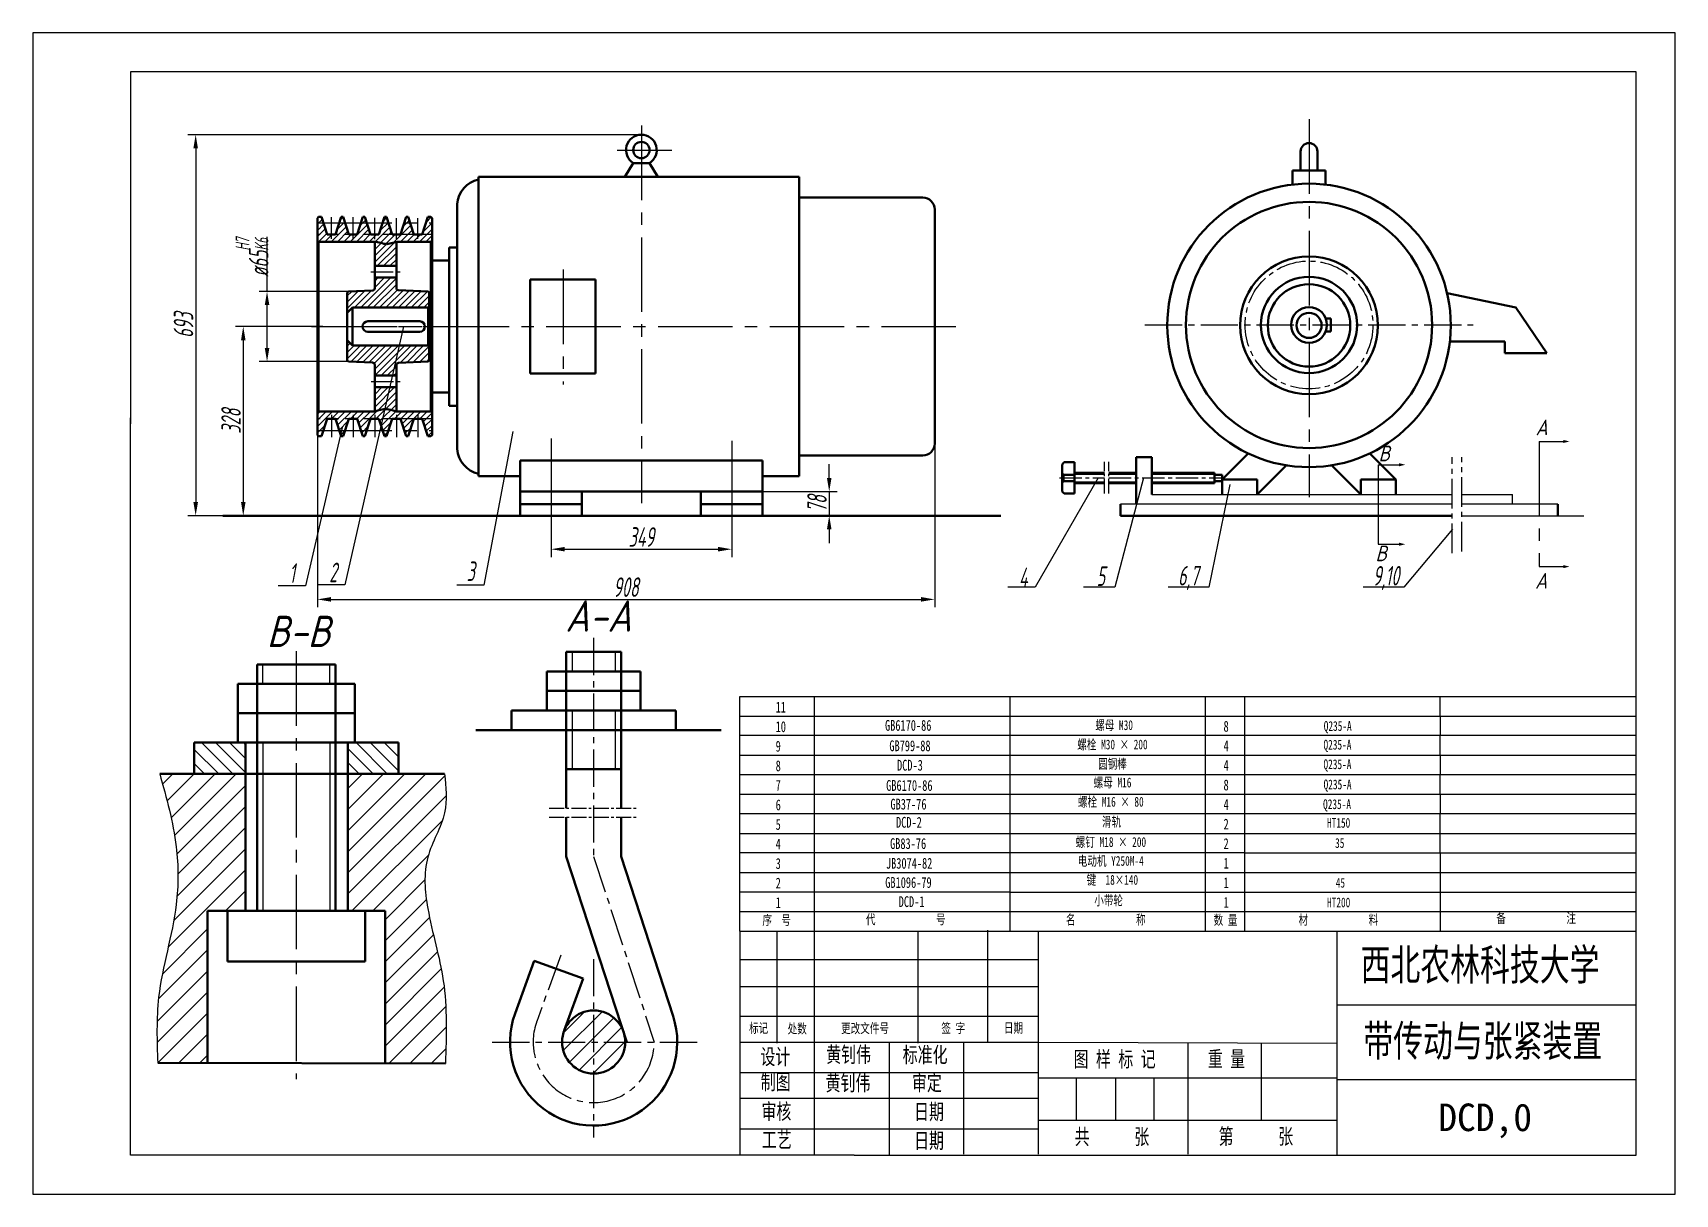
# Model space of a CAD drawing. Header units: millimetres. Extents: x 5619231 to 5619651, y 2498045 to 2498342.
import ezdxf

# ---------------------------------------------------------------- set-up
doc = ezdxf.new("R2010")
doc.units = ezdxf.units.MM
doc.linetypes.add('CENTER2', pattern=[28.575, 19.05, -3.175, 3.175, -3.175])
doc.linetypes.add('HIDDEN2', pattern=[4.7625, 3.175, -1.5875])
for name, color, linetype in [('中心线', 7, 'CENTER2'), ('图层1', 7, 'HIDDEN2'), ('点画线', 7, 'CENTER2'), ('细实线', 7, 'Continuous')]:
    doc.layers.add(name, color=color, linetype=linetype)
doc.layers.add('粗实线', color=7, linetype='Continuous', lineweight=50)
doc.styles.add('仿宋6', font='', dxfattribs={"width": 0.7, "height": 4})
doc.styles.add('字母和数字', font='gbeitc.shx', dxfattribs={"width": 0.7, "height": 5})
doc.styles.add('工程字', font='', dxfattribs={"width": 0.7, "height": 2.5})
doc.styles.add('文字', font='', dxfattribs={"width": 0.7})
doc.styles.add('样式 1', font='times.ttf', dxfattribs={"height": 4})
doc.styles.get('仿宋6').set_extended_font_data('FangSong')
doc.styles.get('工程字').set_extended_font_data('FangSong')
doc.styles.get('文字').set_extended_font_data('FangSong')
doc.dimstyles.new('直线', dxfattribs={"dimtxt": 5, "dimasz": 3.5, "dimexe": 2, "dimexo": 0, "dimtad": 1, "dimtxsty": '字母和数字', "dimcen": 2.5, "dimadec": 0, "dimazin": 0, "dimtfac": 1, "dimtmove": 0, "dimatfit": 3, "dimfxl": 1, "dimarcsym": 0})

msp = doc.modelspace()

# ---------------------------------------------------------------- texts
at = {"color": 0, "linetype": 'ByBlock', "lineweight": -3, "attachment_point": 1}
for s, width, gutter_width, insert, char_height, style in [('{\\Fgbeitc|c134;B}', 16.87298, 15.372, (5619574.823, 2498211.097), 4, '样式 1'), ('1', 16.87298, 15.372, (5619297.03, 2498206.533), 5, '字母和数字'), ('2', 16.87298, 15.372, (5619307.239, 2498206.726), 5, '字母和数字'), ('3', 16.87298, 15.372, (5619342.409, 2498207.019), 5, '字母和数字'), ('4', 16.87298, 15.372, (5619483.635, 2498205.463), 5, '字母和数字'), ('5', 16.87298, 15.372, (5619503.519, 2498205.756), 5, '字母和数字'), ('6,7', 16.87298, 15.372, (5619524.339, 2498205.889), 5, '字母和数字'), ('9,10', 16.87298, 15.372, (5619574.168, 2498205.873), 5, '字母和数字'), ('{\\Fgbeitc|c134;A-A}', 26.55836, 24.196, (5619367.638, 2498197.066), 8, '样式 1'), ('{\\Fgbeitc|c134;B-B}', 26.55836, 24.196, (5619291.286, 2498193.141), 8, '样式 1'), ('11', 15.18859, 13.838, (5619421.425, 2498171.158), 2.7676, '文字'), ('10', 15.18859, 13.838, (5619421.425, 2498166.158), 2.7676, '文字'), ('{\\fSimSun|b0|i0|c134|p2;GB6170-86}', 15.18859, 13.838, (5619449.394, 2498166.494), 2.76756, '文字'), ('{\\fSimSun|b0|i0|c134|p2;螺母 M30}', 15.18859, 13.838, (5619503.137, 2498166.41), 2.5, '工程字'), ('{\\fSimSun|b0|i0|c134|p2;8}', 15.18859, 13.838, (5619535.969, 2498166.249), 2.76756, '文字'), ('{\\fSimSun|b0|i0|c134|p2;Q235-A}', 15.18859, 13.838, (5619561.592, 2498166.196), 2.5, '工程字'), ('9', 15.18859, 13.838, (5619421.425, 2498161.158), 2.768, '文字'), ('{\\fSimSun|b0|i0|c134|p2; GB799-88}', 15.18859, 13.838, (5619449.187, 2498161.271), 2.76756, '文字'), ('{\\fSimSun|b0|i0|c134|p2;螺栓 M30 × 200}', 25.71454, 13.838, (5619498.555, 2498161.465), 2.5, '工程字'), ('{\\fSimSun|b0|i0|c134|p2;4}', 15.18859, 13.838, (5619535.969, 2498161.249), 2.76756, '文字'), ('{\\fSimSun|b0|i0|c134|p2;Q235-A}', 15.18859, 13.838, (5619561.526, 2498161.419), 2.5, '工程字'), ('8', 15.18859, 13.838, (5619421.425, 2498156.158), 2.768, '文字'), ('{\\fSimSun|b0|i0|c134|p2; DCD-3}', 15.18859, 13.838, (5619451.153, 2498156.306), 2.76756, '文字'), ('{\\fSimSun|b0|i0|c134|p2;圆钢棒}', 15.18859, 13.838, (5619503.882, 2498156.511), 2.5, '工程字'), ('{\\fSimSun|b0|i0|c134|p2;4}', 15.18859, 13.838, (5619535.969, 2498156.249), 2.76756, '文字'), ('{\\fSimSun|b0|i0|c134|p2;Q235-A}', 15.18859, 13.838, (5619561.526, 2498156.411), 2.5, '工程字'), ('{\\fSimSun|b0|i0|c134|p2;螺母 M16}', 15.18859, 13.838, (5619502.746, 2498151.75), 2.5, '工程字'), ('7', 15.18859, 13.838, (5619421.425, 2498151.158), 2.768, '文字'), ('{\\fSimSun|b0|i0|c134|p2;GB6170-86}', 15.18859, 13.838, (5619449.686, 2498151.122), 2.76756, '文字'), ('{\\fSimSun|b0|i0|c134|p2;8}', 15.18859, 13.838, (5619535.969, 2498151.249), 2.76756, '文字'), ('{\\fSimSun|b0|i0|c134|p2;Q235-A}', 15.18859, 13.838, (5619561.552, 2498151.257), 2.5, '工程字'), ('6', 15.18859, 13.838, (5619421.425, 2498146.158), 2.768, '文字'), ('{\\fSimSun|b0|i0|c134|p2;GB37-76}', 15.18859, 13.838, (5619450.781, 2498146.348), 2.76756, '文字'), ('{\\fSimSun|b0|i0|c134|p2;螺栓 M16 × 80}', 24.41181, 13.838, (5619498.739, 2498146.825), 2.5, '工程字'), ('{\\fSimSun|b0|i0|c134|p2;4}', 15.18859, 13.838, (5619535.969, 2498146.249), 2.76756, '文字'), ('{\\fSimSun|b0|i0|c134|p2;Q235-A}', 15.18859, 13.838, (5619561.423, 2498146.199), 2.5, '工程字'), ('5', 15.18859, 13.838, (5619421.425, 2498141.158), 2.768, '文字'), ('{\\fSimSun|b0|i0|c134|p2;DCD-2}', 15.18859, 13.838, (5619452.213, 2498141.701), 2.76756, '文字'), ('{\\fSimSun|b0|i0|c134|p2;滑轨}', 15.18859, 13.838, (5619504.877, 2498141.713), 2.5, '工程字'), ('{\\fSimSun|b0|i0|c134|p2;2}', 15.18859, 13.838, (5619535.969, 2498141.249), 2.76756, '文字'), ('{\\fSimSun|b0|i0|c134|p2;HT150}', 15.18859, 13.838, (5619562.42, 2498141.439), 2.5, '工程字'), ('4', 15.18859, 13.838, (5619421.425, 2498136.158), 2.768, '文字'), ('{\\fSimSun|b0|i0|c134|p2;GB83-76}', 15.18859, 13.838, (5619450.685, 2498136.262), 2.76756, '文字'), ('{\\fSimSun|b0|i0|c134|p2;螺钉 M18 × 200}', 27.59044, 13.838, (5619498.171, 2498136.532), 2.5, '工程字'), ('{\\fSimSun|b0|i0|c134|p2;2}', 15.18859, 13.838, (5619535.969, 2498136.249), 2.76756, '文字'), ('{\\fSimSun|b0|i0|c134|p2;35}', 15.18859, 13.838, (5619564.497, 2498136.273), 2.5, '工程字'), ('3', 15.18859, 13.838, (5619421.425, 2498131.158), 2.768, '文字'), ('{\\fSimSun|b0|i0|c134|p2;JB3074-82}', 15.18859, 13.838, (5619449.635, 2498131.219), 2.76756, '文字'), ('{\\fSimSun|b0|i0|c134|p2;电动机 Y250M-4}', 26.91303, 13.838, (5619498.687, 2498131.703), 2.5, '工程字'), ('{\\fSimSun|b0|i0|c134|p2;1}', 15.18859, 13.838, (5619535.969, 2498131.249), 2.76756, '文字'), ('{\\fSimSun|b0|i0|c134|p2;键  18×140}', 24.41181, 13.838, (5619500.948, 2498126.852), 2.5, '工程字'), ('2', 15.18859, 13.838, (5619421.425, 2498126.158), 2.768, '文字'), ('{\\fSimSun|b0|i0|c134|p2;GB1096-79}', 15.18859, 13.838, (5619449.456, 2498126.314), 2.76756, '文字'), ('{\\fSimSun|b0|i0|c134|p2;1}', 15.18859, 13.838, (5619535.969, 2498126.249), 2.76756, '文字'), ('{\\fSimSun|b0|i0|c134|p2;45}', 15.18859, 13.838, (5619564.661, 2498126.096), 2.5, '工程字'), ('1', 15.18859, 13.838, (5619421.425, 2498121.158), 2.768, '文字'), ('{\\fSimSun|b0|i0|c134|p2;DCD-1}', 15.18859, 13.838, (5619452.887, 2498121.416), 2.76756, '文字'), ('{\\fSimSun|b0|i0|c134|p2;小带轮}', 24.41181, 13.838, (5619502.897, 2498121.603), 2.5, '工程字'), ('{\\fSimSun|b0|i0|c134|p2;1}', 15.18859, 13.838, (5619535.969, 2498121.249), 2.76756, '文字'), ('{\\fSimSun|b0|i0|c134|p2;HT200}', 15.18859, 13.838, (5619562.434, 2498121.079), 2.5, '工程字'), ('{\\fSimSun|b0|i0|c134|p2;序  号}', 15.18859, 13.838, (5619418.032, 2498116.533), 2.5, '工程字'), ('{\\fSimSun|b0|i0|c134|p2;       代             号}', 47.74196, 15.937, (5619436.171, 2498116.763), 2.5, '工程字'), ('{\\fSimSun|b0|i0|c134|p2;       名             称}', 47.74196, 15.937, (5619487.328, 2498116.685), 2.5, '工程字'), ('{\\fSimSun|b0|i0|c134|p2;数 量}', 15.18859, 13.838, (5619533.444, 2498116.604), 2.5, '工程字'), ('{\\fSimSun|b0|i0|c134|p2;      材             料}', 47.74196, 15.937, (5619547.999, 2498116.631), 2.5, '工程字'), ('{\\fSimSun|b0|i0|c134|p2;       备             注}', 47.74196, 15.937, (5619597.386, 2498117.076), 2.5, '工程字'), ('{\\fSimSun|b0|i0|c134|p2;西北农林科技大学}', 64.34767, 27.735, (5619571.017, 2498107.923), 8, '仿宋6'), ('{\\fSimSun|b0|i0|c134|p2;标记}', 15.18859, 13.838, (5619414.617, 2498088.959), 2.5, '工程字'), ('{\\fSimSun|b0|i0|c134|p2;处数}', 15.18859, 13.838, (5619424.494, 2498088.815), 2.5, '工程字'), ('{\\fSimSun|b0|i0|c134|p2;更改文件号}', 15.18859, 13.838, (5619438.157, 2498088.901), 2.5, '工程字'), ('{\\fSimSun|b0|i0|c134|p2;签 字}', 15.18859, 13.838, (5619463.816, 2498088.935), 2.5, '工程字'), ('{\\fSimSun|b0|i0|c134|p2;日期}', 15.18859, 13.838, (5619479.798, 2498088.99), 2.5, '工程字'), ('{\\fSimSun|b0|i0|c134|p2;带传动与张紧装置}', 67.94293, 35.277, (5619571.713, 2498088.445), 8, '仿宋6'), ('{\\fSimSun|b0|i0|c134|p2;设计}', 33.88321, 30.87, (5619417.529, 2498082.381), 4, '仿宋6'), ('{\\fSimSun|b0|i0|c134|p2;黄钊伟}', 33.88321, 30.87, (5619434.36, 2498082.944), 4, '仿宋6'), ('{\\fSimSun|b0|i0|c134|p2;标准化}', 22.17127, 20.199, (5619453.925, 2498082.885), 4, '仿宋6'), ('{\\fSimSun|b0|i0|c134|p2;图 样 标 记}', 38.72048, 35.277, (5619497.617, 2498081.759), 4, '仿宋6'), ('{\\fSimSun|b0|i0|c134|p2;重 量}', 38.72048, 35.277, (5619531.94, 2498081.812), 4, '仿宋6'), ('{\\fSimSun|b0|i0|c134|p2;制图}', 33.88321, 30.87, (5619417.618, 2498075.934), 4, '仿宋6'), ('{\\fSimSun|b0|i0|c134|p2;黄钊伟}', 33.88321, 30.87, (5619434.205, 2498075.682), 4, '仿宋6'), ('{\\fSimSun|b0|i0|c134|p2;审定}', 33.88321, 30.87, (5619456.284, 2498075.696), 4, '仿宋6'), ('{\\fSimSun|b0|i0|c134|p2;审核}', 33.88321, 30.87, (5619417.806, 2498068.387), 4, '仿宋6'), ('{\\fSimSun|b0|i0|c134|p2;日期}', 33.88321, 30.87, (5619456.821, 2498068.317), 4, '仿宋6'), ('{\\fSimSun|b0|i0|c134|p2;DCD,0}', 23.89641, 35.277, (5619590.877, 2498068.395), 7.05537, '样式 1'), ('{\\fSimSun|b0|i0|c134|p2;工艺}', 33.88321, 30.87, (5619417.916, 2498061.133), 4, '仿宋6'), ('{\\fSimSun|b0|i0|c134|p2;日期}', 33.88321, 30.87, (5619456.825, 2498060.92), 4, '仿宋6'), ('{\\fSimSun|b0|i0|c134|p2;共      张}', 38.72048, 35.277, (5619497.891, 2498061.931), 4, '仿宋6'), ('{\\fSimSun|b0|i0|c134|p2;第      张}', 38.72048, 35.277, (5619534.713, 2498062.005), 4, '仿宋6')]:
    msp.add_mtext_dynamic_manual_height_columns(s, width=width, gutter_width=gutter_width, heights=[0], dxfattribs=dict(at, insert=insert, char_height=char_height, style=style))
at = {"layer": '细实线', "color": 0, "linetype": 'ByBlock', "lineweight": -3, "char_height": 4, "attachment_point": 1, "style": '样式 1'}
for s, width, gutter_width, insert in [('{\\Fgbeitc|c134;A}', 26.55836, 24.196, (5619615.782, 2498243.313)), ('{\\Fgbeitc|c134;B}', 16.87298, 15.372, (5619575.609, 2498236.652)), ('{\\Fgbeitc|c134;A}', 26.55836, 24.196, (5619615.652, 2498204.087))]:
    msp.add_mtext_dynamic_manual_height_columns(s, width=width, gutter_width=gutter_width, heights=[0], dxfattribs=dict(at, insert=insert))

# ---------------------------------------------------------------- blocks, each defined once
blk = doc.blocks.new('*D4')
at = {"layer": 'Defpoints', "color": 0, "transparency": 16777216}
for p in [(5619312.18, 2498276.08), (5619291.35, 2498258.13), (5619312.18, 2498258.13)]:
    blk.add_point(p, dxfattribs=at)
at = {"layer": '细实线', "color": 0, "lineweight": -2, "transparency": 16777216}
for p, q in [((5619291.35, 2498276.08), (5619291.35, 2498290.06)), ((5619312.18, 2498276.08), (5619289.35, 2498276.08)), ((5619291.35, 2498261.63), (5619291.35, 2498272.58)), ((5619312.18, 2498258.13), (5619289.35, 2498258.13))]:
    blk.add_line(p, q, dxfattribs=at)
at = {"layer": '细实线', "color": 0, "transparency": 16777216}
for points in [[(5619290.77, 2498272.58), (5619291.94, 2498272.58), (5619291.35, 2498276.08)], [(5619290.77, 2498261.63), (5619291.94, 2498261.63), (5619291.35, 2498258.13)]]:
    blk.add_solid(points, dxfattribs=at)
at = {"layer": '细实线', "color": 0, "transparency": 16777216, "insert": (5619287.52, 2498284.82), "char_height": 5, "attachment_point": 5, "rotation": 90, "style": '字母和数字'}
blk.add_mtext('ø65{\\H0.7x;\\SH7^ K6;}', dxfattribs=at)
blk = doc.blocks.new('*D5')
at = {"layer": 'Defpoints', "color": 0, "transparency": 16777216}
for p in [(5619387.08, 2498316.17), (5619273.1, 2498218.72), (5619387.08, 2498218.72)]:
    blk.add_point(p, dxfattribs=at)
at = {"layer": '细实线', "color": 0, "lineweight": -2, "transparency": 16777216}
for p, q in [((5619387.08, 2498316.17), (5619271.1, 2498316.17)), ((5619273.1, 2498312.67), (5619273.1, 2498222.22)), ((5619387.08, 2498218.72), (5619271.1, 2498218.72))]:
    blk.add_line(p, q, dxfattribs=at)
at = {"layer": '细实线', "color": 0, "transparency": 16777216}
for points in [[(5619272.52, 2498312.67), (5619273.69, 2498312.67), (5619273.1, 2498316.17)], [(5619272.52, 2498222.22), (5619273.69, 2498222.22), (5619273.1, 2498218.72)]]:
    blk.add_solid(points, dxfattribs=at)
at = {"layer": '细实线', "color": 0, "transparency": 16777216, "insert": (5619269.98, 2498267.45), "char_height": 5, "attachment_point": 5, "rotation": 90, "style": '字母和数字'}
blk.add_mtext('693', dxfattribs=at)
blk = doc.blocks.new('*D6')
at = {"layer": 'Defpoints', "color": 0, "transparency": 16777216}
for p in [(5619305.61, 2498267.1), (5619285.27, 2498218.72), (5619305.61, 2498218.72)]:
    blk.add_point(p, dxfattribs=at)
at = {"layer": '细实线', "color": 0, "lineweight": -2, "transparency": 16777216}
for p, q in [((5619305.61, 2498267.1), (5619283.27, 2498267.1)), ((5619285.27, 2498263.6), (5619285.27, 2498222.22)), ((5619305.61, 2498218.72), (5619283.27, 2498218.72))]:
    blk.add_line(p, q, dxfattribs=at)
at = {"layer": '细实线', "color": 0, "transparency": 16777216}
for points in [[(5619284.69, 2498263.6), (5619285.86, 2498263.6), (5619285.27, 2498267.1)], [(5619284.69, 2498222.22), (5619285.86, 2498222.22), (5619285.27, 2498218.72)]]:
    blk.add_solid(points, dxfattribs=at)
at = {"layer": '细实线', "color": 0, "transparency": 16777216, "insert": (5619282.15, 2498242.91), "char_height": 5, "attachment_point": 5, "rotation": 90, "style": '字母和数字'}
blk.add_mtext('328', dxfattribs=at)
blk = doc.blocks.new('*D7')
at = {"layer": 'Defpoints', "color": 0, "transparency": 16777216}
for p in [(5619363.99, 2498224.89), (5619410.18, 2498224.89), (5619410.18, 2498210.16)]:
    blk.add_point(p, dxfattribs=at)
at = {"layer": '细实线', "color": 0, "lineweight": -2, "transparency": 16777216}
for p, q in [((5619363.99, 2498224.89), (5619363.99, 2498208.16)), ((5619410.18, 2498224.89), (5619410.18, 2498208.16)), ((5619367.49, 2498210.16), (5619406.68, 2498210.16))]:
    blk.add_line(p, q, dxfattribs=at)
at = {"layer": '细实线', "color": 0, "transparency": 16777216}
for points in [[(5619367.49, 2498210.75), (5619367.49, 2498209.58), (5619363.99, 2498210.16)], [(5619406.68, 2498210.75), (5619406.68, 2498209.58), (5619410.18, 2498210.16)]]:
    blk.add_solid(points, dxfattribs=at)
at = {"layer": '细实线', "color": 0, "transparency": 16777216, "insert": (5619387.08, 2498213.29), "char_height": 5, "attachment_point": 5, "style": '字母和数字'}
blk.add_mtext('349', dxfattribs=at)
blk = doc.blocks.new('*D8')
at = {"layer": 'Defpoints', "color": 0, "transparency": 16777216}
for p in [(5619304.22, 2498239.35), (5619462.09, 2498239.35), (5619462.09, 2498197.33)]:
    blk.add_point(p, dxfattribs=at)
at = {"layer": '细实线', "color": 0, "lineweight": -2, "transparency": 16777216}
for p, q in [((5619304.22, 2498239.35), (5619304.22, 2498195.33)), ((5619462.09, 2498239.35), (5619462.09, 2498195.33)), ((5619307.72, 2498197.33), (5619458.59, 2498197.33))]:
    blk.add_line(p, q, dxfattribs=at)
at = {"layer": '细实线', "color": 0, "transparency": 16777216}
for points in [[(5619307.72, 2498197.92), (5619307.72, 2498196.75), (5619304.22, 2498197.33)], [(5619458.59, 2498197.92), (5619458.59, 2498196.75), (5619462.09, 2498197.33)]]:
    blk.add_solid(points, dxfattribs=at)
at = {"layer": '细实线', "color": 0, "transparency": 16777216, "insert": (5619383.16, 2498200.46), "char_height": 5, "attachment_point": 5, "style": '字母和数字'}
blk.add_mtext('908', dxfattribs=at)
blk = doc.blocks.new('*D9')
at = {"layer": 'Defpoints', "color": 0, "transparency": 16777216}
for p in [(5619418.08, 2498224.89), (5619418.08, 2498218.72), (5619435.12, 2498218.72)]:
    blk.add_point(p, dxfattribs=at)
at = {"layer": '细实线', "color": 0, "lineweight": -2, "transparency": 16777216}
for p, q in [((5619435.12, 2498228.39), (5619435.12, 2498231.89)), ((5619418.08, 2498224.89), (5619437.12, 2498224.89)), ((5619435.12, 2498224.89), (5619435.12, 2498218.72)), ((5619418.08, 2498218.72), (5619437.12, 2498218.72)), ((5619435.12, 2498215.22), (5619435.12, 2498211.72))]:
    blk.add_line(p, q, dxfattribs=at)
at = {"layer": '细实线', "color": 0, "transparency": 16777216}
for points in [[(5619434.54, 2498228.39), (5619435.71, 2498228.39), (5619435.12, 2498224.89)], [(5619434.54, 2498215.22), (5619435.71, 2498215.22), (5619435.12, 2498218.72)]]:
    blk.add_solid(points, dxfattribs=at)
at = {"layer": '细实线', "color": 0, "transparency": 16777216, "insert": (5619432, 2498221.81), "char_height": 5, "attachment_point": 5, "rotation": 90, "style": '字母和数字'}
blk.add_mtext('78', dxfattribs=at)

# ---------------------------------------------------------------- dimensions: what is measured, and where the dimension line sits
at = {"layer": '细实线'}
for base, p1, p2, text, picture, middle in [((5619273.102, 2498218.718), (5619387.083, 2498316.174), (5619387.083, 2498218.718), '693', '*D5', (5619269.977, 2498267.446)), ((5619285.274, 2498218.718), (5619305.612, 2498267.105), (5619305.612, 2498218.718), '328', '*D6', (5619282.149, 2498242.911)), ((5619435.123, 2498218.718), (5619418.082, 2498224.894), (5619418.082, 2498218.718), '78', '*D9', (5619431.998, 2498221.806))]:
    dim = msp.add_linear_dim(base=base, p1=p1, p2=p2, angle=90, text=text, dimstyle='直线', dxfattribs=at)
    dim.commit()
    dim.dimension.update_dxf_attribs({"geometry": picture, "text_midpoint": middle})
dim = msp.add_linear_dim(base=(5619291.354, 2498258.129), p1=(5619312.181, 2498276.081), p2=(5619312.181, 2498258.129), angle=90, text='ø65{\\H0.7x;\\SH7^ K6;}', dimstyle='直线', dxfattribs=at)
dim.commit()
dim.dimension.update_dxf_attribs({"geometry": '*D4', "text_midpoint": (5619291.354, 2498284.821), "dimtype": 160})
for base, p1, p2, text, picture, middle in [((5619462.091, 2498197.335), (5619304.224, 2498239.354), (5619462.091, 2498239.354), '908', '*D8', (5619383.157, 2498200.46)), ((5619410.179, 2498210.162), (5619363.987, 2498224.894), (5619410.179, 2498224.894), '349', '*D7', (5619387.083, 2498213.287))]:
    dim = msp.add_linear_dim(base=base, p1=p1, p2=p2, text=text, dimstyle='直线', dxfattribs=at)
    dim.commit()
    dim.dimension.update_dxf_attribs({"geometry": picture, "text_midpoint": middle})

# ---------------------------------------------------------------- hatches: boundary and pattern name
at = {"layer": '细实线'}
h = msp.add_hatch(dxfattribs=at)
h.set_pattern_fill('ANSI31', color=256, scale=0.35904)
h.set_pattern_definition([(45, (3942779.9984, 1751389.343), (-0.8060677894, 0.8060677894), [])])
h.paths.add_polyline_path([(5619305.309, 2498295.155), (5619304.523, 2498295.155), (5619304.224, 2498294.855), (5619304.224, 2498293.659), (5619305.795, 2498293.659)])
h.paths.add_polyline_path([(5619305.795, 2498293.659), (5619304.224, 2498293.659), (5619304.224, 2498290.667), (5619306.767, 2498290.667)])
edge = h.paths.add_edge_path()
edge.add_line((5619333.546, 2498290.667), (5619304.224, 2498290.667))
edge.add_line((5619304.224, 2498290.667), (5619304.224, 2498289.096))
edge.add_line((5619304.224, 2498289.096), (5619304.523, 2498288.797))
edge.add_line((5619304.523, 2498288.797), (5619316.119, 2498288.797))
edge.add_line((5619316.119, 2498288.797), (5619319.55, 2498288.797))
edge.add_spline(control_points=[(5619319.55, 2498288.797), (5619320.03, 2498288.69), (5619320.96, 2498288.483), (5619322.361, 2498288.294), (5619323.27, 2498288.417), (5619323.712, 2498288.497)], knot_values=[0, 0, 0, 0, 4.9289911, 9.5691893, 14.0630027, 14.0630027, 14.0630027, 14.0630027], degree=3, periodic=0)
edge.add_spline(control_points=[(5619323.712, 2498288.497), (5619324.178, 2498288.582), (5619324.637, 2498288.688), (5619325.096, 2498288.795)], knot_values=[14.0630027, 14.0630027, 14.0630027, 14.0630027, 18.7930687, 18.7930687, 18.7930687, 18.7930687], degree=3, periodic=0)
edge.add_line((5619325.096, 2498288.795), (5619333.246, 2498288.797))
edge.add_line((5619333.246, 2498288.797), (5619333.546, 2498289.096))
edge.add_line((5619333.546, 2498289.096), (5619333.546, 2498290.667))
h.paths.add_polyline_path([(5619311.33, 2498293.659), (5619309.834, 2498293.659), (5619308.862, 2498290.667), (5619312.302, 2498290.667)])
h.paths.add_polyline_path([(5619310.844, 2498295.155), (5619310.32, 2498295.155), (5619309.834, 2498293.659), (5619311.33, 2498293.659)])
h.paths.add_polyline_path([(5619316.379, 2498295.155), (5619315.855, 2498295.155), (5619315.369, 2498293.659), (5619316.865, 2498293.659)])
h.paths.add_polyline_path([(5619316.865, 2498293.659), (5619315.369, 2498293.659), (5619314.397, 2498290.667), (5619317.837, 2498290.667)])
h.paths.add_polyline_path([(5619322.4, 2498293.659), (5619320.904, 2498293.659), (5619319.932, 2498290.667), (5619323.372, 2498290.667)])
h.paths.add_polyline_path([(5619321.914, 2498295.155), (5619321.39, 2498295.155), (5619320.904, 2498293.659), (5619322.4, 2498293.659)])
h.paths.add_polyline_path([(5619327.936, 2498293.659), (5619326.44, 2498293.659), (5619325.468, 2498290.667), (5619328.908, 2498290.667)])
h.paths.add_polyline_path([(5619327.45, 2498295.155), (5619326.926, 2498295.155), (5619326.44, 2498293.659), (5619327.936, 2498293.659)])
h.paths.add_polyline_path([(5619333.546, 2498294.855), (5619333.246, 2498295.155), (5619332.461, 2498295.155), (5619331.975, 2498293.659), (5619333.546, 2498293.659)])
h.paths.add_polyline_path([(5619333.546, 2498293.659), (5619331.975, 2498293.659), (5619331.003, 2498290.667), (5619333.546, 2498290.667)])
h = msp.add_hatch(dxfattribs=at)
h.set_pattern_fill('ANSI31', color=256, scale=0.359)
edge = h.paths.add_edge_path()
edge.add_spline(control_points=[(5619324.42, 2498288.731), (5619324.11, 2498288.682), (5619323.3, 2498288.485), (5619321.954, 2498288.017), (5619320.413, 2498288.531), (5619319.386, 2498288.781), (5619318.885, 2498288.797)], knot_values=[1.1770065, 1.1770065, 1.1770065, 1.1770065, 4.3287508, 9.4729352, 15.0073615, 20.0448964, 20.0448964, 20.0448964, 20.0448964], degree=3, periodic=0)
edge.add_line((5619318.885, 2498288.797), (5619318.885, 2498282.634))
edge.add_line((5619318.885, 2498282.634), (5619324.42, 2498282.634))
edge.add_line((5619324.42, 2498282.634), (5619324.42, 2498288.731))
edge = h.paths.add_edge_path()
edge.add_line((5619324.42, 2498251.575), (5619318.885, 2498251.575))
edge.add_line((5619318.885, 2498251.575), (5619318.885, 2498245.414))
edge.add_spline(control_points=[(5619318.885, 2498245.414), (5619319.246, 2498245.454), (5619320.139, 2498245.803), (5619321.652, 2498246.058), (5619323.167, 2498245.81), (5619324.189, 2498245.389), (5619324.699, 2498245.409), (5619324.84, 2498245.415)], knot_values=[2.2678101, 2.2678101, 2.2678101, 2.2678101, 5.9493581, 11.7100192, 17.4706804, 21.1517882, 22.5548307, 22.5548307, 22.5548307, 22.5548307], degree=3, periodic=0)
edge.add_line((5619324.42, 2498245.42), (5619324.42, 2498251.575))
edge = h.paths.add_edge_path()
edge.add_line((5619333.546, 2498245.113), (5619333.246, 2498245.413))
edge.add_line((5619333.246, 2498245.413), (5619324.84, 2498245.415))
edge.add_spline(control_points=[(5619324.84, 2498245.415), (5619324.699, 2498245.409), (5619324.189, 2498245.389), (5619323.167, 2498245.81), (5619321.652, 2498246.058), (5619320.139, 2498245.803), (5619319.246, 2498245.454), (5619318.885, 2498245.414)], knot_values=[2.2678101, 2.2678101, 2.2678101, 2.2678101, 3.6708525, 7.3519604, 13.1126215, 18.8732827, 22.5548307, 22.5548307, 22.5548307, 22.5548307], degree=3, periodic=0)
edge.add_spline(control_points=[(5619318.885, 2498245.414), (5619318.885, 2498245.414), (5619318.79, 2498245.404), (5619318.693, 2498245.4), (5619318.597, 2498245.4)], knot_values=[1.2980728, 1.2980728, 1.2980728, 1.2980728, 1.2980731, 2.2678101, 2.2678101, 2.2678101, 2.2678101], degree=3, periodic=0)
edge.add_line((5619318.597, 2498245.4), (5619304.523, 2498245.413))
edge.add_line((5619304.523, 2498245.413), (5619304.224, 2498245.113))
edge.add_line((5619304.224, 2498245.113), (5619304.224, 2498243.543))
edge.add_line((5619304.224, 2498243.543), (5619333.546, 2498243.543))
edge.add_line((5619333.546, 2498243.543), (5619333.546, 2498245.113))
h.paths.add_polyline_path([(5619317.837, 2498243.543), (5619314.397, 2498243.543), (5619315.369, 2498240.551), (5619316.865, 2498240.551)])
h.paths.add_polyline_path([(5619323.372, 2498243.543), (5619319.932, 2498243.543), (5619320.904, 2498240.551), (5619322.4, 2498240.551)])
h.paths.add_polyline_path([(5619322.4, 2498240.551), (5619320.904, 2498240.551), (5619321.39, 2498239.055), (5619321.914, 2498239.055)])
h.paths.add_polyline_path([(5619316.865, 2498240.551), (5619315.369, 2498240.551), (5619315.855, 2498239.055), (5619316.379, 2498239.055)])
h.paths.add_polyline_path([(5619311.33, 2498240.551), (5619309.834, 2498240.551), (5619310.32, 2498239.055), (5619310.844, 2498239.055)])
h.paths.add_polyline_path([(5619312.302, 2498243.543), (5619308.862, 2498243.543), (5619309.834, 2498240.551), (5619311.33, 2498240.551)])
h.paths.add_polyline_path([(5619306.767, 2498243.543), (5619304.224, 2498243.543), (5619304.224, 2498240.551), (5619305.795, 2498240.551)])
h.paths.add_polyline_path([(5619305.795, 2498240.551), (5619304.224, 2498240.551), (5619304.224, 2498239.354), (5619304.523, 2498239.055), (5619305.309, 2498239.055)])
h.paths.add_polyline_path([(5619328.908, 2498243.543), (5619325.468, 2498243.543), (5619326.44, 2498240.551), (5619327.936, 2498240.551)])
h.paths.add_polyline_path([(5619327.936, 2498240.551), (5619326.44, 2498240.551), (5619326.926, 2498239.055), (5619327.45, 2498239.055)])
h.paths.add_polyline_path([(5619333.546, 2498243.543), (5619331.003, 2498243.543), (5619331.975, 2498240.551), (5619333.546, 2498240.551)])
h.paths.add_polyline_path([(5619333.546, 2498240.551), (5619331.975, 2498240.551), (5619332.461, 2498239.055), (5619333.246, 2498239.055), (5619333.546, 2498239.354)])
h = msp.add_hatch(dxfattribs=at)
h.set_pattern_fill('ANSI31', color=256, scale=0.359)
h.paths.add_polyline_path([(5619324.42, 2498276.98), (5619324.42, 2498279.642), (5619318.885, 2498279.642), (5619318.885, 2498276.89, -0.4041638), (5619318.307, 2498276.292), (5619312.181, 2498276.081), (5619311.881, 2498275.781), (5619311.881, 2498272.266), (5619311.881, 2498270.624), (5619313.194, 2498271.937), (5619332.526, 2498271.967), (5619332.825, 2498272.266), (5619332.825, 2498275.781), (5619332.526, 2498276.081), (5619324.995, 2498276.382, -0.4025551)])
h.paths.add_polyline_path([(5619332.825, 2498261.943), (5619332.526, 2498262.243), (5619313.194, 2498262.243), (5619313.194, 2498262.273), (5619311.881, 2498263.586), (5619311.881, 2498262.243), (5619311.881, 2498258.428), (5619312.181, 2498258.129), (5619318.31, 2498257.891, -0.402887), (5619318.885, 2498257.293), (5619318.885, 2498254.567), (5619324.42, 2498254.567), (5619324.42, 2498257.23, -0.4025551), (5619324.995, 2498257.827), (5619332.526, 2498258.129), (5619332.825, 2498258.428)])
h = msp.add_hatch(dxfattribs=at)
h.set_pattern_fill('ANSI31', color=256, scale=0.8, angle=90)
h.set_pattern_definition([(135, (0, 5.7734), (-1.7960512242, -1.7960512242), [])])
h.paths.add_polyline_path([(5619272.734, 2498160.694), (5619272.734, 2498152.719), (5619285.858, 2498152.719), (5619285.858, 2498160.694), (5619283.842, 2498160.694)])
h.paths.add_polyline_path([(5619324.951, 2498152.719), (5619324.951, 2498160.694), (5619313.842, 2498160.694), (5619312.003, 2498160.694), (5619312.003, 2498152.719)])
h = msp.add_hatch(dxfattribs=at)
h.set_pattern_fill('ANSI31', color=256, scale=1.2)
h.set_pattern_definition([(45, (0, 5.7734), (-2.6940768363, 2.6940768363), [])])
edge = h.paths.add_edge_path()
edge.add_spline(control_points=[(5619263.897, 2498152.719), (5619265.629, 2498146.56), (5619268.699, 2498135.646), (5619268.736, 2498116.058), (5619262.732, 2498098.143), (5619263.196, 2498084.415), (5619263.386, 2498078.779)], knot_values=[0, 0, 0, 0, 19.1155617, 33.8765643, 58.0199425, 74.8349822, 74.8349822, 74.8349822, 74.8349822], degree=3, periodic=0)
edge.add_line((5619263.386, 2498078.779), (5619276.116, 2498078.76))
edge.add_line((5619276.116, 2498078.76), (5619276.116, 2498117.661))
edge.add_line((5619276.116, 2498117.661), (5619285.858, 2498117.661))
edge.add_line((5619285.858, 2498117.661), (5619285.858, 2498152.719))
edge.add_line((5619285.858, 2498152.719), (5619267.52, 2498152.719))
edge.add_line((5619267.52, 2498152.719), (5619263.897, 2498152.719))
edge = h.paths.add_edge_path()
edge.add_line((5619312.003, 2498117.661), (5619321.569, 2498117.661))
edge.add_line((5619321.569, 2498117.661), (5619321.569, 2498078.692))
edge.add_line((5619321.569, 2498078.692), (5619336.955, 2498078.669))
edge.add_spline(control_points=[(5619336.955, 2498078.669), (5619337.206, 2498085.789), (5619337.68, 2498099.261), (5619332.241, 2498116.137), (5619330.966, 2498131.414), (5619337.843, 2498141.842), (5619337.082, 2498149.339), (5619336.738, 2498152.719)], knot_values=[0, 0, 0, 0, 21.1472531, 40.0182138, 53.1976813, 65.307603, 75.2517574, 75.2517574, 75.2517574, 75.2517574], degree=3, periodic=0)
edge.add_line((5619336.738, 2498152.719), (5619330.165, 2498152.719))
edge.add_line((5619330.165, 2498152.719), (5619312.003, 2498152.719))
edge.add_line((5619312.003, 2498152.719), (5619312.003, 2498117.661))
h = msp.add_hatch(dxfattribs=at)
h.set_pattern_fill('ANSI31', color=256)
h.set_pattern_definition([(45, (197.215, 9.0013), (-2.2450640303, 2.2450640303), [])])
h.paths.add_polyline_path([(5619382.947, 2498084.124), (5619374.882, 2498084.124), (5619374.882, 2498076.059, 0.4142136)])
h.paths.add_polyline_path([(5619374.882, 2498084.124), (5619366.817, 2498084.124, 0.4142136), (5619374.882, 2498076.059)])
h.paths.add_polyline_path([(5619374.882, 2498092.189, 0.4142136), (5619366.817, 2498084.124), (5619374.882, 2498084.124)])
h.paths.add_polyline_path([(5619374.882, 2498092.189), (5619374.882, 2498084.124), (5619382.947, 2498084.124, 0.4142136)])

# ---------------------------------------------------------------- linework, layer by layer
at = {"layer": '中心线'}
for p, q in [((5619304.224, 2498293.659), (5619333.546, 2498293.659)), ((5619322.353, 2498276.529), (5619322.353, 2498276.529)), ((5619302.742, 2498267.105), (5619337.383, 2498267.105)), ((5619304.224, 2498240.551), (5619333.546, 2498240.551))]:
    msp.add_line(p, q, dxfattribs=at)
at = {"layer": '图层1'}
for p, q in [((5619333.546, 2498290.667), (5619304.224, 2498290.667)), ((5619333.546, 2498243.543), (5619304.224, 2498243.543))]:
    msp.add_line(p, q, dxfattribs=at)
at = {"layer": '点画线'}
for p, q in [((5619557.827, 2498320.132), (5619557.827, 2498223.466)), ((5619387.083, 2498318.485), (5619387.083, 2498221.972)), ((5619380.866, 2498312.248), (5619394.905, 2498312.248)), ((5619367.055, 2498281.658), (5619367.055, 2498252.285)), ((5619305.612, 2498267.105), (5619469.652, 2498267.105)), ((5619363.987, 2498238.465), (5619363.987, 2498214.892)), ((5619410.179, 2498237.902), (5619410.179, 2498214.816)), ((5619616.662, 2498237.713), (5619616.662, 2498205.713)), ((5619298.842, 2498184.043), (5619298.842, 2498074.648))]:
    msp.add_line(p, q, dxfattribs=at)
at = {"layer": '点画线', "ltscale": 0.3}
for p, q in [((5619307.814, 2498289.533), (5619307.814, 2498295.053)), ((5619313.35, 2498289.389), (5619313.35, 2498295.129)), ((5619318.885, 2498289.461), (5619318.885, 2498294.939)), ((5619324.42, 2498289.533), (5619324.42, 2498294.787)), ((5619329.955, 2498289.533), (5619329.955, 2498294.863)), ((5619317.878, 2498281.138), (5619325.378, 2498281.138)), ((5619317.981, 2498253.071), (5619325.386, 2498253.071)), ((5619307.814, 2498244.495), (5619307.814, 2498238.229)), ((5619313.35, 2498244.495), (5619313.35, 2498238.229)), ((5619318.885, 2498244.495), (5619318.885, 2498238.229)), ((5619324.42, 2498244.495), (5619324.42, 2498238.229)), ((5619329.955, 2498244.495), (5619329.955, 2498238.229))]:
    msp.add_line(p, q, dxfattribs=at)
at = {"layer": '点画线', "ltscale": 0.5}
for p, q in [((5619515.832, 2498267.515), (5619599.821, 2498267.515)), ((5619374.882, 2498187.506), (5619374.882, 2498131.608)), ((5619374.882, 2498131.608), (5619390.365, 2498084.124)), ((5619366.479, 2498106.367), (5619360.317, 2498089.375)), ((5619374.882, 2498105.343), (5619374.882, 2498059.731)), ((5619348.932, 2498084.124), (5619402.333, 2498084.124))]:
    msp.add_line(p, q, dxfattribs=at)
at = {"layer": '点画线', "color": 0, "linetype": 'CENTER2', "ltscale": 0.2}
for p, q in [((5619505.512, 2498224.377), (5619505.512, 2498232.51)), ((5619506.594, 2498224.379), (5619506.594, 2498232.512))]:
    msp.add_line(p, q, dxfattribs=at)
at = {"layer": '点画线', "color": 0, "linetype": 'CENTER2', "lineweight": -3, "ltscale": 0.4}
for p, q in [((5619594.46, 2498209.136), (5619594.46, 2498233.662)), ((5619596.933, 2498209.56), (5619596.933, 2498233.713))]:
    msp.add_line(p, q, dxfattribs=at)
at = {"layer": '点画线', "color": 0, "linetype": 'CENTER2', "ltscale": 0.3}
for p, q in [((5619493.99, 2498228.379), (5619505.512, 2498228.379)), ((5619506.594, 2498228.379), (5619535.641, 2498228.379))]:
    msp.add_line(p, q, dxfattribs=at)
at = {"layer": '点画线', "ltscale": 0.2}
for p, q in [((5619363.49, 2498143.922), (5619386.237, 2498143.922)), ((5619363.508, 2498141.608), (5619386.255, 2498141.608))]:
    msp.add_line(p, q, dxfattribs=at)
at = {"layer": '点画线', "ltscale": 0.4}
msp.add_circle((5619557.827, 2498267.515), 16.355, dxfattribs=at)
at = {"layer": '点画线', "ltscale": 0.5}
msp.add_arc((5619374.882, 2498084.124), 15.483, 159.95904, 0, dxfattribs=at)
at = {"layer": '粗实线', "color": 0, "linetype": 'ByBlock', "lineweight": 30}
for p, q in [((5619651.46, 2498342.219), (5619231.46, 2498342.219)), ((5619231.46, 2498342.219), (5619231.46, 2498045.219)), ((5619651.46, 2498045.219), (5619651.46, 2498342.219)), ((5619441.46, 2498332.219), (5619256.46, 2498332.219)), ((5619256.46, 2498332.219), (5619256.46, 2498242.219)), ((5619641.46, 2498332.219), (5619441.46, 2498332.219)), ((5619641.46, 2498193.719), (5619641.46, 2498332.219)), ((5619256.46, 2498193.719), (5619256.46, 2498243.719)), ((5619517.641, 2498224.162), (5619594.46, 2498224.162)), ((5619596.933, 2498224.162), (5619609.896, 2498224.162)), ((5619609.896, 2498221.713), (5619609.896, 2498224.162)), ((5619594.46, 2498221.713), (5619509.641, 2498221.713)), ((5619621.469, 2498221.713), (5619596.933, 2498221.713)), ((5619596.933, 2498218.718), (5619628.103, 2498218.718)), ((5619256.46, 2498055.219), (5619256.46, 2498195.219)), ((5619641.46, 2498055.219), (5619641.46, 2498193.719)), ((5619441.46, 2498055.219), (5619256.46, 2498055.219)), ((5619441.46, 2498055.219), (5619641.46, 2498055.219)), ((5619231.46, 2498045.219), (5619651.46, 2498045.219))]:
    msp.add_line(p, q, dxfattribs=at)
at = {"layer": '粗实线'}
for p, q in [((5619555.666, 2498307.007), (5619555.666, 2498311.847)), ((5619559.987, 2498307.007), (5619559.987, 2498311.847)), ((5619382.849, 2498305.358), (5619385.027, 2498308.903)), ((5619385.027, 2498308.903), (5619387.083, 2498308.903)), ((5619389.139, 2498308.903), (5619387.083, 2498308.903)), ((5619391.317, 2498305.358), (5619389.139, 2498308.903)), ((5619553.611, 2498307.007), (5619553.611, 2498303.402)), ((5619553.611, 2498307.007), (5619562.042, 2498307.007)), ((5619562.042, 2498307.007), (5619562.042, 2498303.402)), ((5619427.407, 2498305.358), (5619345.388, 2498305.358)), ((5619345.388, 2498305.358), (5619345.388, 2498228.851)), ((5619387.083, 2498305.358), (5619382.849, 2498305.358)), ((5619427.407, 2498305.358), (5619427.407, 2498228.851)), ((5619427.407, 2498300.073), (5619459.071, 2498300.073)), ((5619304.523, 2498295.155), (5619304.224, 2498294.855)), ((5619304.224, 2498294.855), (5619304.224, 2498239.354)), ((5619304.523, 2498295.155), (5619305.309, 2498295.155)), ((5619306.767, 2498290.667), (5619305.309, 2498295.155)), ((5619308.862, 2498290.667), (5619310.32, 2498295.155)), ((5619310.32, 2498295.155), (5619310.844, 2498295.155)), ((5619312.302, 2498290.667), (5619310.844, 2498295.155)), ((5619314.397, 2498290.667), (5619315.855, 2498295.155)), ((5619315.855, 2498295.155), (5619316.379, 2498295.155)), ((5619317.837, 2498290.667), (5619316.379, 2498295.155)), ((5619319.932, 2498290.667), (5619321.39, 2498295.155)), ((5619321.39, 2498295.155), (5619321.914, 2498295.155)), ((5619323.372, 2498290.667), (5619321.914, 2498295.155)), ((5619325.468, 2498290.667), (5619326.926, 2498295.155)), ((5619326.926, 2498295.155), (5619327.45, 2498295.155)), ((5619328.908, 2498290.667), (5619327.45, 2498295.155)), ((5619331.003, 2498290.667), (5619332.461, 2498295.155)), ((5619332.461, 2498295.155), (5619333.246, 2498295.155)), ((5619333.246, 2498295.155), (5619333.546, 2498294.855)), ((5619333.546, 2498294.855), (5619333.546, 2498239.354)), ((5619339.969, 2498298.42), (5619339.969, 2498267.105)), ((5619462.091, 2498267.105), (5619462.091, 2498297.053)), ((5619306.767, 2498290.667), (5619308.862, 2498290.667)), ((5619312.302, 2498290.667), (5619314.397, 2498290.667)), ((5619317.837, 2498290.667), (5619319.932, 2498290.667)), ((5619323.372, 2498290.667), (5619325.468, 2498290.667)), ((5619328.908, 2498290.667), (5619331.003, 2498290.667)), ((5619304.224, 2498289.096), (5619304.523, 2498288.797)), ((5619316.119, 2498288.797), (5619304.523, 2498288.797)), ((5619304.523, 2498288.797), (5619304.523, 2498245.413)), ((5619316.119, 2498288.797), (5619318.885, 2498288.797)), ((5619318.885, 2498288.797), (5619318.885, 2498276.89)), ((5619324.42, 2498288.731), (5619324.42, 2498276.98)), ((5619333.246, 2498288.797), (5619325.096, 2498288.795)), ((5619333.246, 2498288.797), (5619333.546, 2498289.096)), ((5619333.246, 2498288.797), (5619333.246, 2498245.413)), ((5619337.955, 2498267.105), (5619337.955, 2498287.348)), ((5619337.955, 2498287.348), (5619339.969, 2498287.348)), ((5619318.885, 2498282.634), (5619324.42, 2498282.634)), ((5619333.546, 2498283.99), (5619337.955, 2498283.99)), ((5619333.546, 2498283.99), (5619333.546, 2498267.105)), ((5619318.885, 2498279.642), (5619324.42, 2498279.642)), ((5619369.789, 2498279.105), (5619358.664, 2498279.105)), ((5619358.664, 2498279.105), (5619358.664, 2498267.105)), ((5619369.789, 2498279.105), (5619375.351, 2498279.105)), ((5619375.351, 2498279.105), (5619375.351, 2498267.105)), ((5619311.881, 2498275.781), (5619312.181, 2498276.081)), ((5619311.881, 2498275.781), (5619311.881, 2498272.266)), ((5619318.307, 2498276.292), (5619312.181, 2498276.081)), ((5619332.526, 2498276.081), (5619324.995, 2498276.382)), ((5619332.526, 2498276.081), (5619332.825, 2498275.781)), ((5619332.825, 2498272.266), (5619332.825, 2498275.781)), ((5619593.121, 2498275.662), (5619610.726, 2498271.953)), ((5619311.881, 2498272.266), (5619311.881, 2498262.243)), ((5619313.194, 2498271.937), (5619311.881, 2498270.624)), ((5619332.526, 2498271.967), (5619313.194, 2498271.937)), ((5619313.194, 2498271.937), (5619333.546, 2498271.937)), ((5619313.194, 2498271.937), (5619313.194, 2498262.273)), ((5619332.526, 2498271.967), (5619332.825, 2498272.266)), ((5619332.526, 2498271.967), (5619332.526, 2498268.451)), ((5619332.825, 2498272.266), (5619332.825, 2498262.243)), ((5619610.726, 2498271.953), (5619618.614, 2498260.308)), ((5619330.418, 2498265.758), (5619317.081, 2498265.758)), ((5619330.398, 2498268.451), (5619317.112, 2498268.451)), ((5619332.526, 2498268.451), (5619332.526, 2498262.243)), ((5619333.546, 2498250.219), (5619333.546, 2498267.105)), ((5619337.955, 2498267.105), (5619337.955, 2498246.862)), ((5619339.969, 2498235.789), (5619339.969, 2498267.105)), ((5619358.664, 2498255.104), (5619358.664, 2498267.105)), ((5619375.351, 2498255.104), (5619375.351, 2498267.105)), ((5619462.091, 2498267.105), (5619462.091, 2498237.156)), ((5619563.366, 2498269.181), (5619562.092, 2498269.181)), ((5619563.366, 2498265.849), (5619562.092, 2498265.849)), ((5619563.366, 2498267.515), (5619563.366, 2498269.181)), ((5619563.366, 2498267.515), (5619563.366, 2498265.849)), ((5619313.194, 2498262.273), (5619311.881, 2498263.586)), ((5619311.881, 2498262.243), (5619311.881, 2498258.428)), ((5619313.194, 2498262.273), (5619333.546, 2498262.273)), ((5619332.526, 2498262.243), (5619313.194, 2498262.243)), ((5619332.526, 2498262.243), (5619332.825, 2498261.943)), ((5619332.825, 2498262.243), (5619332.825, 2498258.428)), ((5619607.897, 2498263.308), (5619593.844, 2498263.308)), ((5619607.897, 2498260.308), (5619607.897, 2498263.308)), ((5619311.881, 2498258.428), (5619312.181, 2498258.129)), ((5619312.181, 2498258.129), (5619318.31, 2498257.891)), ((5619318.885, 2498245.413), (5619318.885, 2498257.293)), ((5619324.42, 2498245.414), (5619324.42, 2498257.23)), ((5619324.995, 2498257.827), (5619332.526, 2498258.129)), ((5619332.526, 2498258.129), (5619332.825, 2498258.428)), ((5619618.614, 2498260.308), (5619607.897, 2498260.308)), ((5619318.885, 2498254.567), (5619324.42, 2498254.567)), ((5619369.789, 2498255.104), (5619358.664, 2498255.104)), ((5619369.789, 2498255.104), (5619375.351, 2498255.104)), ((5619318.885, 2498251.575), (5619324.42, 2498251.575)), ((5619333.546, 2498250.219), (5619337.955, 2498250.219)), ((5619304.224, 2498245.113), (5619304.523, 2498245.413)), ((5619318.597, 2498245.4), (5619304.523, 2498245.413)), ((5619324.84, 2498245.415), (5619333.246, 2498245.413)), ((5619333.246, 2498245.413), (5619333.546, 2498245.113)), ((5619337.955, 2498246.862), (5619339.969, 2498246.862)), ((5619306.767, 2498243.543), (5619305.309, 2498239.055)), ((5619306.767, 2498243.543), (5619308.862, 2498243.543)), ((5619308.862, 2498243.543), (5619310.32, 2498239.055)), ((5619312.302, 2498243.543), (5619310.844, 2498239.055)), ((5619312.302, 2498243.543), (5619314.397, 2498243.543)), ((5619314.397, 2498243.543), (5619315.855, 2498239.055)), ((5619317.837, 2498243.543), (5619316.379, 2498239.055)), ((5619317.837, 2498243.543), (5619319.932, 2498243.543)), ((5619319.932, 2498243.543), (5619321.39, 2498239.055)), ((5619323.372, 2498243.543), (5619321.914, 2498239.055)), ((5619323.372, 2498243.543), (5619325.468, 2498243.543)), ((5619325.468, 2498243.543), (5619326.926, 2498239.055)), ((5619328.908, 2498243.543), (5619327.45, 2498239.055)), ((5619328.908, 2498243.543), (5619331.003, 2498243.543)), ((5619331.003, 2498243.543), (5619332.461, 2498239.055)), ((5619304.523, 2498239.055), (5619304.224, 2498239.354)), ((5619304.523, 2498239.055), (5619305.309, 2498239.055)), ((5619310.32, 2498239.055), (5619310.844, 2498239.055)), ((5619315.855, 2498239.055), (5619316.379, 2498239.055)), ((5619321.39, 2498239.055), (5619321.914, 2498239.055)), ((5619326.926, 2498239.055), (5619327.45, 2498239.055)), ((5619332.461, 2498239.055), (5619333.246, 2498239.055)), ((5619333.246, 2498239.055), (5619333.546, 2498239.354)), ((5619356.084, 2498232.809), (5619418.082, 2498232.809)), ((5619356.084, 2498232.809), (5619356.084, 2498228.851)), ((5619418.082, 2498232.809), (5619418.082, 2498224.894)), ((5619427.407, 2498234.136), (5619459.071, 2498234.136)), ((5619535.641, 2498227.978), (5619542.304, 2498234.641)), ((5619544.585, 2498224.162), (5619552.038, 2498231.615)), ((5619571.068, 2498224.162), (5619563.615, 2498231.615)), ((5619580.012, 2498227.978), (5619573.349, 2498234.641)), ((5619356.084, 2498228.851), (5619345.388, 2498228.851)), ((5619356.084, 2498224.894), (5619356.084, 2498228.851)), ((5619427.407, 2498228.851), (5619418.082, 2498228.851)), ((5619495.061, 2498229.166), (5619494.654, 2498229.573)), ((5619495.068, 2498227.58), (5619494.654, 2498227.166)), ((5619535.641, 2498224.162), (5619535.641, 2498227.978)), ((5619535.641, 2498227.978), (5619544.585, 2498227.978)), ((5619544.585, 2498227.978), (5619544.585, 2498224.162)), ((5619580.012, 2498227.978), (5619571.068, 2498227.978)), ((5619571.068, 2498227.978), (5619571.068, 2498224.162)), ((5619580.012, 2498224.162), (5619580.012, 2498227.978)), ((5619356.084, 2498224.894), (5619418.082, 2498224.894)), ((5619356.084, 2498224.894), (5619356.084, 2498218.718)), ((5619371.891, 2498224.894), (5619371.891, 2498218.718)), ((5619402.275, 2498224.894), (5619402.275, 2498218.718)), ((5619418.082, 2498224.894), (5619418.082, 2498218.718)), ((5619356.199, 2498221.713), (5619363.987, 2498221.713)), ((5619371.776, 2498221.713), (5619363.987, 2498221.713)), ((5619402.39, 2498221.713), (5619410.179, 2498221.713)), ((5619417.967, 2498221.713), (5619410.179, 2498221.713)), ((5619621.469, 2498221.713), (5619621.469, 2498218.718)), ((5619280.034, 2498218.718), (5619479.037, 2498218.718)), ((5619356.084, 2498218.718), (5619363.987, 2498218.718)), ((5619371.891, 2498218.718), (5619363.987, 2498218.718)), ((5619402.275, 2498218.718), (5619410.179, 2498218.718)), ((5619418.082, 2498218.718), (5619410.179, 2498218.718)), ((5619509.641, 2498218.718), (5619594.46, 2498218.718)), ((5619374.882, 2498183.922), (5619367.882, 2498183.922)), ((5619367.882, 2498183.922), (5619367.882, 2498178.922)), ((5619367.882, 2498183.922), (5619369.382, 2498183.922)), ((5619374.882, 2498183.922), (5619381.882, 2498183.922)), ((5619381.882, 2498183.922), (5619381.882, 2498178.922)), ((5619288.842, 2498180.694), (5619308.842, 2498180.694)), ((5619288.842, 2498180.694), (5619288.842, 2498175.694)), ((5619308.842, 2498180.694), (5619308.842, 2498175.694)), ((5619367.882, 2498178.922), (5619362.882, 2498178.922)), ((5619362.882, 2498178.922), (5619362.882, 2498173.922)), ((5619367.882, 2498178.922), (5619374.882, 2498178.922)), ((5619367.882, 2498178.922), (5619367.882, 2498153.922)), ((5619381.882, 2498178.922), (5619374.882, 2498178.922)), ((5619381.882, 2498178.922), (5619386.882, 2498178.922)), ((5619381.882, 2498153.922), (5619381.882, 2498178.922)), ((5619386.882, 2498178.922), (5619386.882, 2498173.922)), ((5619288.842, 2498175.694), (5619283.842, 2498175.694)), ((5619283.842, 2498175.694), (5619283.842, 2498168.194)), ((5619288.842, 2498175.694), (5619298.842, 2498175.694)), ((5619288.842, 2498175.694), (5619288.842, 2498160.694)), ((5619308.842, 2498175.694), (5619298.842, 2498175.694)), ((5619308.842, 2498175.694), (5619313.842, 2498175.694)), ((5619308.842, 2498175.694), (5619308.842, 2498160.694)), ((5619313.842, 2498175.694), (5619313.842, 2498168.194)), ((5619362.882, 2498173.922), (5619362.882, 2498168.922)), ((5619362.882, 2498173.922), (5619374.882, 2498173.922)), ((5619386.882, 2498173.922), (5619374.882, 2498173.922)), ((5619386.882, 2498173.922), (5619386.882, 2498168.922)), ((5619362.882, 2498168.922), (5619353.882, 2498168.922)), ((5619353.882, 2498168.922), (5619353.882, 2498163.922)), ((5619362.882, 2498168.922), (5619374.882, 2498168.922)), ((5619386.882, 2498168.922), (5619374.882, 2498168.922)), ((5619386.882, 2498168.922), (5619395.882, 2498168.922)), ((5619395.882, 2498168.922), (5619395.882, 2498163.922)), ((5619283.842, 2498168.194), (5619283.842, 2498160.694)), ((5619283.842, 2498168.194), (5619298.842, 2498168.194)), ((5619313.842, 2498168.194), (5619298.842, 2498168.194)), ((5619313.842, 2498168.194), (5619313.842, 2498160.694)), ((5619283.842, 2498160.694), (5619272.734, 2498160.694)), ((5619272.734, 2498160.694), (5619272.734, 2498152.719)), ((5619283.842, 2498160.694), (5619298.842, 2498160.694)), ((5619285.858, 2498160.694), (5619285.858, 2498117.661)), ((5619288.842, 2498160.694), (5619288.842, 2498117.661)), ((5619313.842, 2498160.694), (5619298.842, 2498160.694)), ((5619308.842, 2498160.694), (5619308.842, 2498117.661)), ((5619312.003, 2498160.694), (5619312.003, 2498117.661)), ((5619313.842, 2498160.694), (5619324.951, 2498160.694)), ((5619324.951, 2498160.694), (5619324.951, 2498152.719)), ((5619407.489, 2498163.922), (5619344.744, 2498163.922)), ((5619267.52, 2498152.719), (5619263.897, 2498152.719)), ((5619267.52, 2498152.719), (5619298.842, 2498152.719)), ((5619330.165, 2498152.719), (5619298.842, 2498152.719)), ((5619330.165, 2498152.719), (5619336.738, 2498152.719)), ((5619367.882, 2498153.922), (5619381.882, 2498153.922)), ((5619367.882, 2498153.922), (5619367.882, 2498143.922)), ((5619381.882, 2498153.922), (5619381.882, 2498143.922)), ((5619367.882, 2498141.608), (5619367.882, 2498131.608)), ((5619381.882, 2498141.608), (5619381.882, 2498131.608)), ((5619367.882, 2498131.608), (5619383.365, 2498084.124)), ((5619381.882, 2498131.608), (5619395.204, 2498090.75)), ((5619276.116, 2498117.661), (5619298.842, 2498117.661)), ((5619276.116, 2498117.661), (5619276.116, 2498078.779)), ((5619281.24, 2498117.661), (5619281.24, 2498104.698)), ((5619321.569, 2498117.661), (5619298.842, 2498117.661)), ((5619316.445, 2498117.661), (5619316.445, 2498104.698)), ((5619321.569, 2498117.661), (5619321.569, 2498078.779)), ((5619281.24, 2498104.698), (5619298.842, 2498104.698)), ((5619316.445, 2498104.698), (5619298.842, 2498104.698)), ((5619359.687, 2498104.922), (5619354.777, 2498091.384)), ((5619372.188, 2498100.354), (5619359.687, 2498104.922)), ((5619367.321, 2498087.035), (5619372.188, 2498100.354)), ((5619263.386, 2498078.779), (5619336.955, 2498078.669))]:
    msp.add_line(p, q, dxfattribs=at)
at = {"layer": '粗实线', "color": 0, "linetype": 'ByBlock', "lineweight": -3}
for p, q in [((5619326.283, 2498267.105), (5619311.219, 2498201.085)), ((5619310.561, 2498241.299), (5619301.147, 2498200.755)), ((5619354.182, 2498240.227), (5619346.798, 2498200.969)), ((5619503.886, 2498228.379), (5619487.752, 2498200.434)), ((5619515.526, 2498228.379), (5619508.164, 2498200.434)), ((5619537.555, 2498226.737), (5619532.164, 2498200.434)), ((5619594.51, 2498215.313), (5619582.041, 2498200.434)), ((5619508.164, 2498200.434), (5619500.164, 2498200.434)), ((5619532.164, 2498200.434), (5619521.807, 2498200.434)), ((5619582.041, 2498200.434), (5619571.66, 2498200.434)), ((5619412.3, 2498112.482), (5619412.3, 2498172.482)), ((5619412.3, 2498172.482), (5619641.46, 2498172.482)), ((5619431.388, 2498167.482), (5619431.388, 2498172.482)), ((5619481.388, 2498112.482), (5619481.388, 2498172.482)), ((5619531.388, 2498112.482), (5619531.388, 2498172.482)), ((5619541.388, 2498112.482), (5619541.388, 2498172.482)), ((5619591.388, 2498167.482), (5619591.388, 2498172.482)), ((5619412.3, 2498167.482), (5619641.388, 2498167.482)), ((5619431.388, 2498162.482), (5619431.388, 2498167.482)), ((5619591.388, 2498167.482), (5619591.388, 2498162.482)), ((5619641.46, 2498162.482), (5619412.3, 2498162.482)), ((5619431.388, 2498157.482), (5619431.388, 2498162.482)), ((5619591.388, 2498157.482), (5619591.388, 2498162.482)), ((5619591.388, 2498162.482), (5619591.388, 2498162.482)), ((5619412.3, 2498157.482), (5619641.46, 2498157.482)), ((5619431.388, 2498152.482), (5619431.388, 2498157.482)), ((5619591.388, 2498157.482), (5619591.388, 2498152.482)), ((5619641.388, 2498152.482), (5619412.3, 2498152.482)), ((5619431.388, 2498147.482), (5619431.388, 2498152.482)), ((5619591.388, 2498147.482), (5619591.388, 2498152.482)), ((5619412.3, 2498147.482), (5619641.388, 2498147.482)), ((5619431.388, 2498142.482), (5619431.388, 2498147.482)), ((5619591.388, 2498147.482), (5619591.388, 2498142.482)), ((5619641.46, 2498142.482), (5619412.3, 2498142.482)), ((5619431.388, 2498137.482), (5619431.388, 2498142.482)), ((5619591.388, 2498137.482), (5619591.388, 2498142.482)), ((5619412.3, 2498137.482), (5619641.46, 2498137.482)), ((5619431.388, 2498132.482), (5619431.388, 2498137.482)), ((5619591.388, 2498132.482), (5619591.388, 2498137.482)), ((5619541.388, 2498132.482), (5619412.3, 2498132.482)), ((5619431.388, 2498127.482), (5619431.388, 2498132.482)), ((5619541.388, 2498132.482), (5619641.46, 2498132.482)), ((5619591.388, 2498132.482), (5619591.388, 2498112.482)), ((5619412.3, 2498127.482), (5619531.388, 2498127.482)), ((5619431.388, 2498122.482), (5619431.388, 2498127.482)), ((5619531.388, 2498127.482), (5619641.46, 2498127.482)), ((5619481.388, 2498122.482), (5619412.3, 2498122.482)), ((5619431.388, 2498117.482), (5619431.388, 2498122.482)), ((5619481.388, 2498122.482), (5619641.388, 2498122.482)), ((5619412.3, 2498117.482), (5619641.46, 2498117.482)), ((5619431.388, 2498112.482), (5619431.388, 2498117.482)), ((5619421.769, 2498083.871), (5619421.769, 2498112.503)), ((5619431.388, 2498055.24), (5619431.388, 2498112.503)), ((5619457.77, 2498112.482), (5619457.77, 2498083.85)), ((5619475.692, 2498084.072), (5619475.692, 2498112.703)), ((5619488.651, 2498055.417), (5619488.651, 2498112.482)), ((5619565.003, 2498055.219), (5619565.003, 2498112.482)), ((5619412.3, 2498105.242), (5619488.651, 2498105.242)), ((5619412.3, 2498098.365), (5619488.651, 2498098.365)), ((5619641.354, 2498093.593), (5619565.003, 2498093.593)), ((5619412.3, 2498090.715), (5619488.651, 2498090.715)), ((5619412.3, 2498084.049), (5619488.651, 2498084.049)), ((5619450.476, 2498083.85), (5619450.476, 2498055.219)), ((5619469.564, 2498055.44), (5619469.564, 2498084.072)), ((5619488.651, 2498084.049), (5619565.003, 2498083.851)), ((5619526.827, 2498083.95), (5619526.827, 2498055.417)), ((5619545.627, 2498083.95), (5619545.627, 2498064.101)), ((5619412.3, 2498076.304), (5619488.651, 2498076.304)), ((5619488.651, 2498074.954), (5619565.003, 2498074.954)), ((5619565.003, 2498074.505), (5619641.354, 2498074.505)), ((5619412.3, 2498069.733), (5619488.651, 2498069.733)), ((5619488.651, 2498064.101), (5619565.003, 2498064.101)), ((5619412.3, 2498061.909), (5619488.651, 2498061.909))]:
    msp.add_line(p, q, dxfattribs=at)
at = {"layer": '粗实线', "color": 0, "linetype": 'ByBlock'}
for p, q in [((5619495.214, 2498232.379), (5619494.654, 2498231.819)), ((5619494.654, 2498228.379), (5619494.654, 2498231.819)), ((5619495.214, 2498232.379), (5619497.854, 2498232.379)), ((5619497.854, 2498232.379), (5619497.854, 2498224.379)), ((5619513.641, 2498229.713), (5619513.641, 2498233.713)), ((5619513.641, 2498233.713), (5619517.641, 2498233.713)), ((5619517.641, 2498233.713), (5619517.641, 2498224.162)), ((5619494.654, 2498224.939), (5619494.654, 2498228.379)), ((5619495.061, 2498229.166), (5619497.854, 2498229.179)), ((5619495.061, 2498229.179), (5619495.068, 2498227.579)), ((5619495.068, 2498227.58), (5619497.854, 2498227.579)), ((5619497.854, 2498229.713), (5619505.512, 2498229.713)), ((5619506.594, 2498229.713), (5619513.641, 2498229.713)), ((5619513.641, 2498229.713), (5619513.641, 2498221.713)), ((5619517.641, 2498229.713), (5619533.641, 2498229.713)), ((5619533.641, 2498229.713), (5619533.641, 2498227.044)), ((5619533.641, 2498229.179), (5619533.641, 2498229.179)), ((5619533.641, 2498229.179), (5619533.641, 2498229.179)), ((5619533.641, 2498229.179), (5619535.641, 2498229.179)), ((5619533.641, 2498227.579), (5619535.641, 2498227.579)), ((5619535.641, 2498227.579), (5619535.641, 2498229.179)), ((5619494.654, 2498224.939), (5619495.214, 2498224.379)), ((5619497.854, 2498224.379), (5619495.214, 2498224.379)), ((5619497.854, 2498227.044), (5619505.512, 2498227.044)), ((5619506.594, 2498227.044), (5619513.641, 2498227.044)), ((5619533.641, 2498227.044), (5619517.641, 2498227.044)), ((5619509.641, 2498221.713), (5619509.641, 2498218.718))]:
    msp.add_line(p, q, dxfattribs=at)
at = {"layer": '粗实线'}
for centre, radius in [((5619387.083, 2498312.248), 2.094), ((5619557.827, 2498267.399), 36.249), ((5619557.827, 2498267.515), 31.475), ((5619557.827, 2498267.399), 17.614), ((5619557.827, 2498267.515), 12.305), ((5619557.827, 2498267.399), 10.542), ((5619557.827, 2498267.515), 4.579), ((5619557.827, 2498267.399), 3.214), ((5619374.882, 2498084.124), 8.065)]:
    msp.add_circle(centre, radius, dxfattribs=at)
for centre, radius, start, end in [((5619387.083, 2498312.248), 3.926, 301.57326, 238.42674), ((5619557.827, 2498311.847), 2.161, 0, 180), ((5619346.984, 2498297.903), 7.034, 103.11368, 175.78334), ((5619459.071, 2498297.053), 3.02, 0, 90), ((5619318.286, 2498276.89), 0.598, 271.9729, 0), ((5619325.018, 2498276.98), 0.598, 180, 267.71), ((5619317.112, 2498267.105), 1.346, 90, 270), ((5619330.398, 2498267.105), 1.346, 270, 90), ((5619318.286, 2498257.293), 0.598, 0, 87.77545), ((5619325.018, 2498257.23), 0.598, 92.29, 180), ((5619346.984, 2498236.306), 7.034, 184.21666, 256.88632), ((5619459.071, 2498237.156), 3.02, 270, 0), ((5619374.882, 2498084.124), 21.375, 160.14478, 18.05903)]:
    msp.add_arc(centre, radius, start, end, dxfattribs=at)
for points in [[(5619318.533, 2498288.797), (5619318.885, 2498288.797), (5619320.367, 2498288.521), (5619321.99, 2498288.196), (5619323.495, 2498288.52), (5619325.096, 2498288.795), (5619325.359, 2498288.795)], [(5619318.206, 2498245.414), (5619318.885, 2498245.414), (5619319.949, 2498245.697), (5619321.652, 2498245.962), (5619323.355, 2498245.697), (5619324.42, 2498245.414), (5619324.84, 2498245.415)]]:
    msp.add_spline(points, degree=3, dxfattribs=at)
at = {"layer": '细实线'}
for p, q in [((5619345.388, 2498305.358), (5619345.388, 2498302.338)), ((5619333.546, 2498271.937), (5619313.194, 2498271.937)), ((5619318.885, 2498253.071), (5619318.885, 2498254.567)), ((5619616.662, 2498237.713), (5619622.844, 2498237.713)), ((5619575.54, 2498231.764), (5619580.855, 2498231.764)), ((5619575.54, 2498231.764), (5619575.54, 2498211.434)), ((5619497.854, 2498229.378), (5619505.512, 2498229.378)), ((5619497.854, 2498227.38), (5619505.512, 2498227.38)), ((5619506.594, 2498229.378), (5619513.641, 2498229.378)), ((5619506.594, 2498227.38), (5619513.641, 2498227.38)), ((5619517.641, 2498229.378), (5619533.641, 2498229.378)), ((5619517.641, 2498227.38), (5619533.641, 2498227.38)), ((5619575.54, 2498211.434), (5619580.855, 2498211.434)), ((5619616.662, 2498205.713), (5619622.844, 2498205.713)), ((5619301.147, 2498200.755), (5619294.223, 2498200.755)), ((5619311.219, 2498201.085), (5619304.296, 2498201.085)), ((5619346.798, 2498200.969), (5619339.875, 2498200.969)), ((5619487.752, 2498200.434), (5619480.828, 2498200.434)), ((5619369.382, 2498183.922), (5619369.382, 2498178.922)), ((5619380.382, 2498183.922), (5619380.382, 2498178.922)), ((5619290.243, 2498175.694), (5619290.243, 2498180.694)), ((5619307.442, 2498175.694), (5619307.442, 2498180.694)), ((5619369.382, 2498168.922), (5619369.382, 2498153.922)), ((5619380.382, 2498168.922), (5619380.382, 2498153.922)), ((5619290.243, 2498160.694), (5619290.243, 2498117.661)), ((5619307.442, 2498160.694), (5619307.442, 2498117.661)), ((5619412.3, 2498112.482), (5619641.46, 2498112.482)), ((5619412.3, 2498112.482), (5619412.3, 2498055.219)), ((5619498.238, 2498074.954), (5619498.238, 2498064.101)), ((5619508.364, 2498074.954), (5619508.364, 2498064.101)), ((5619518.153, 2498074.954), (5619518.153, 2498064.101))]:
    msp.add_line(p, q, dxfattribs=at)
for points in [[(5619622.844, 2498237.713, 0.8, 0, 0), (5619624.444, 2498237.713, 0, 0, 0)], [(5619580.855, 2498231.764, 0.8, 0, 0), (5619582.455, 2498231.764, 0, 0, 0)], [(5619580.855, 2498211.434, 0.8, 0, 0), (5619582.455, 2498211.434, 0, 0, 0)], [(5619622.844, 2498205.713, 0.8, 0, 0), (5619624.444, 2498205.713, 0, 0, 0)]]:
    msp.add_lwpolyline(points, format="xyseb", dxfattribs=at)
for points in [[(5619263.897, 2498152.719), (5619268.123, 2498134.077), (5619268.123, 2498119.316), (5619263.637, 2498095.593), (5619263.386, 2498078.779)], [(5619336.738, 2498152.719), (5619336.738, 2498142.775), (5619332.474, 2498131.441), (5619332.474, 2498118.261), (5619336.432, 2498099.81), (5619336.955, 2498078.669)]]:
    msp.add_spline(points, degree=3, dxfattribs=at)

msp.set_redraw_order([(e.dxf.handle, doc.entitydb.next_handle()) for e in msp.query("TEXT MTEXT ATTDEF DIMENSION ARC_DIMENSION")])  # texts and dimensions are drawn at this point

doc.saveas('drawing.dxf')
